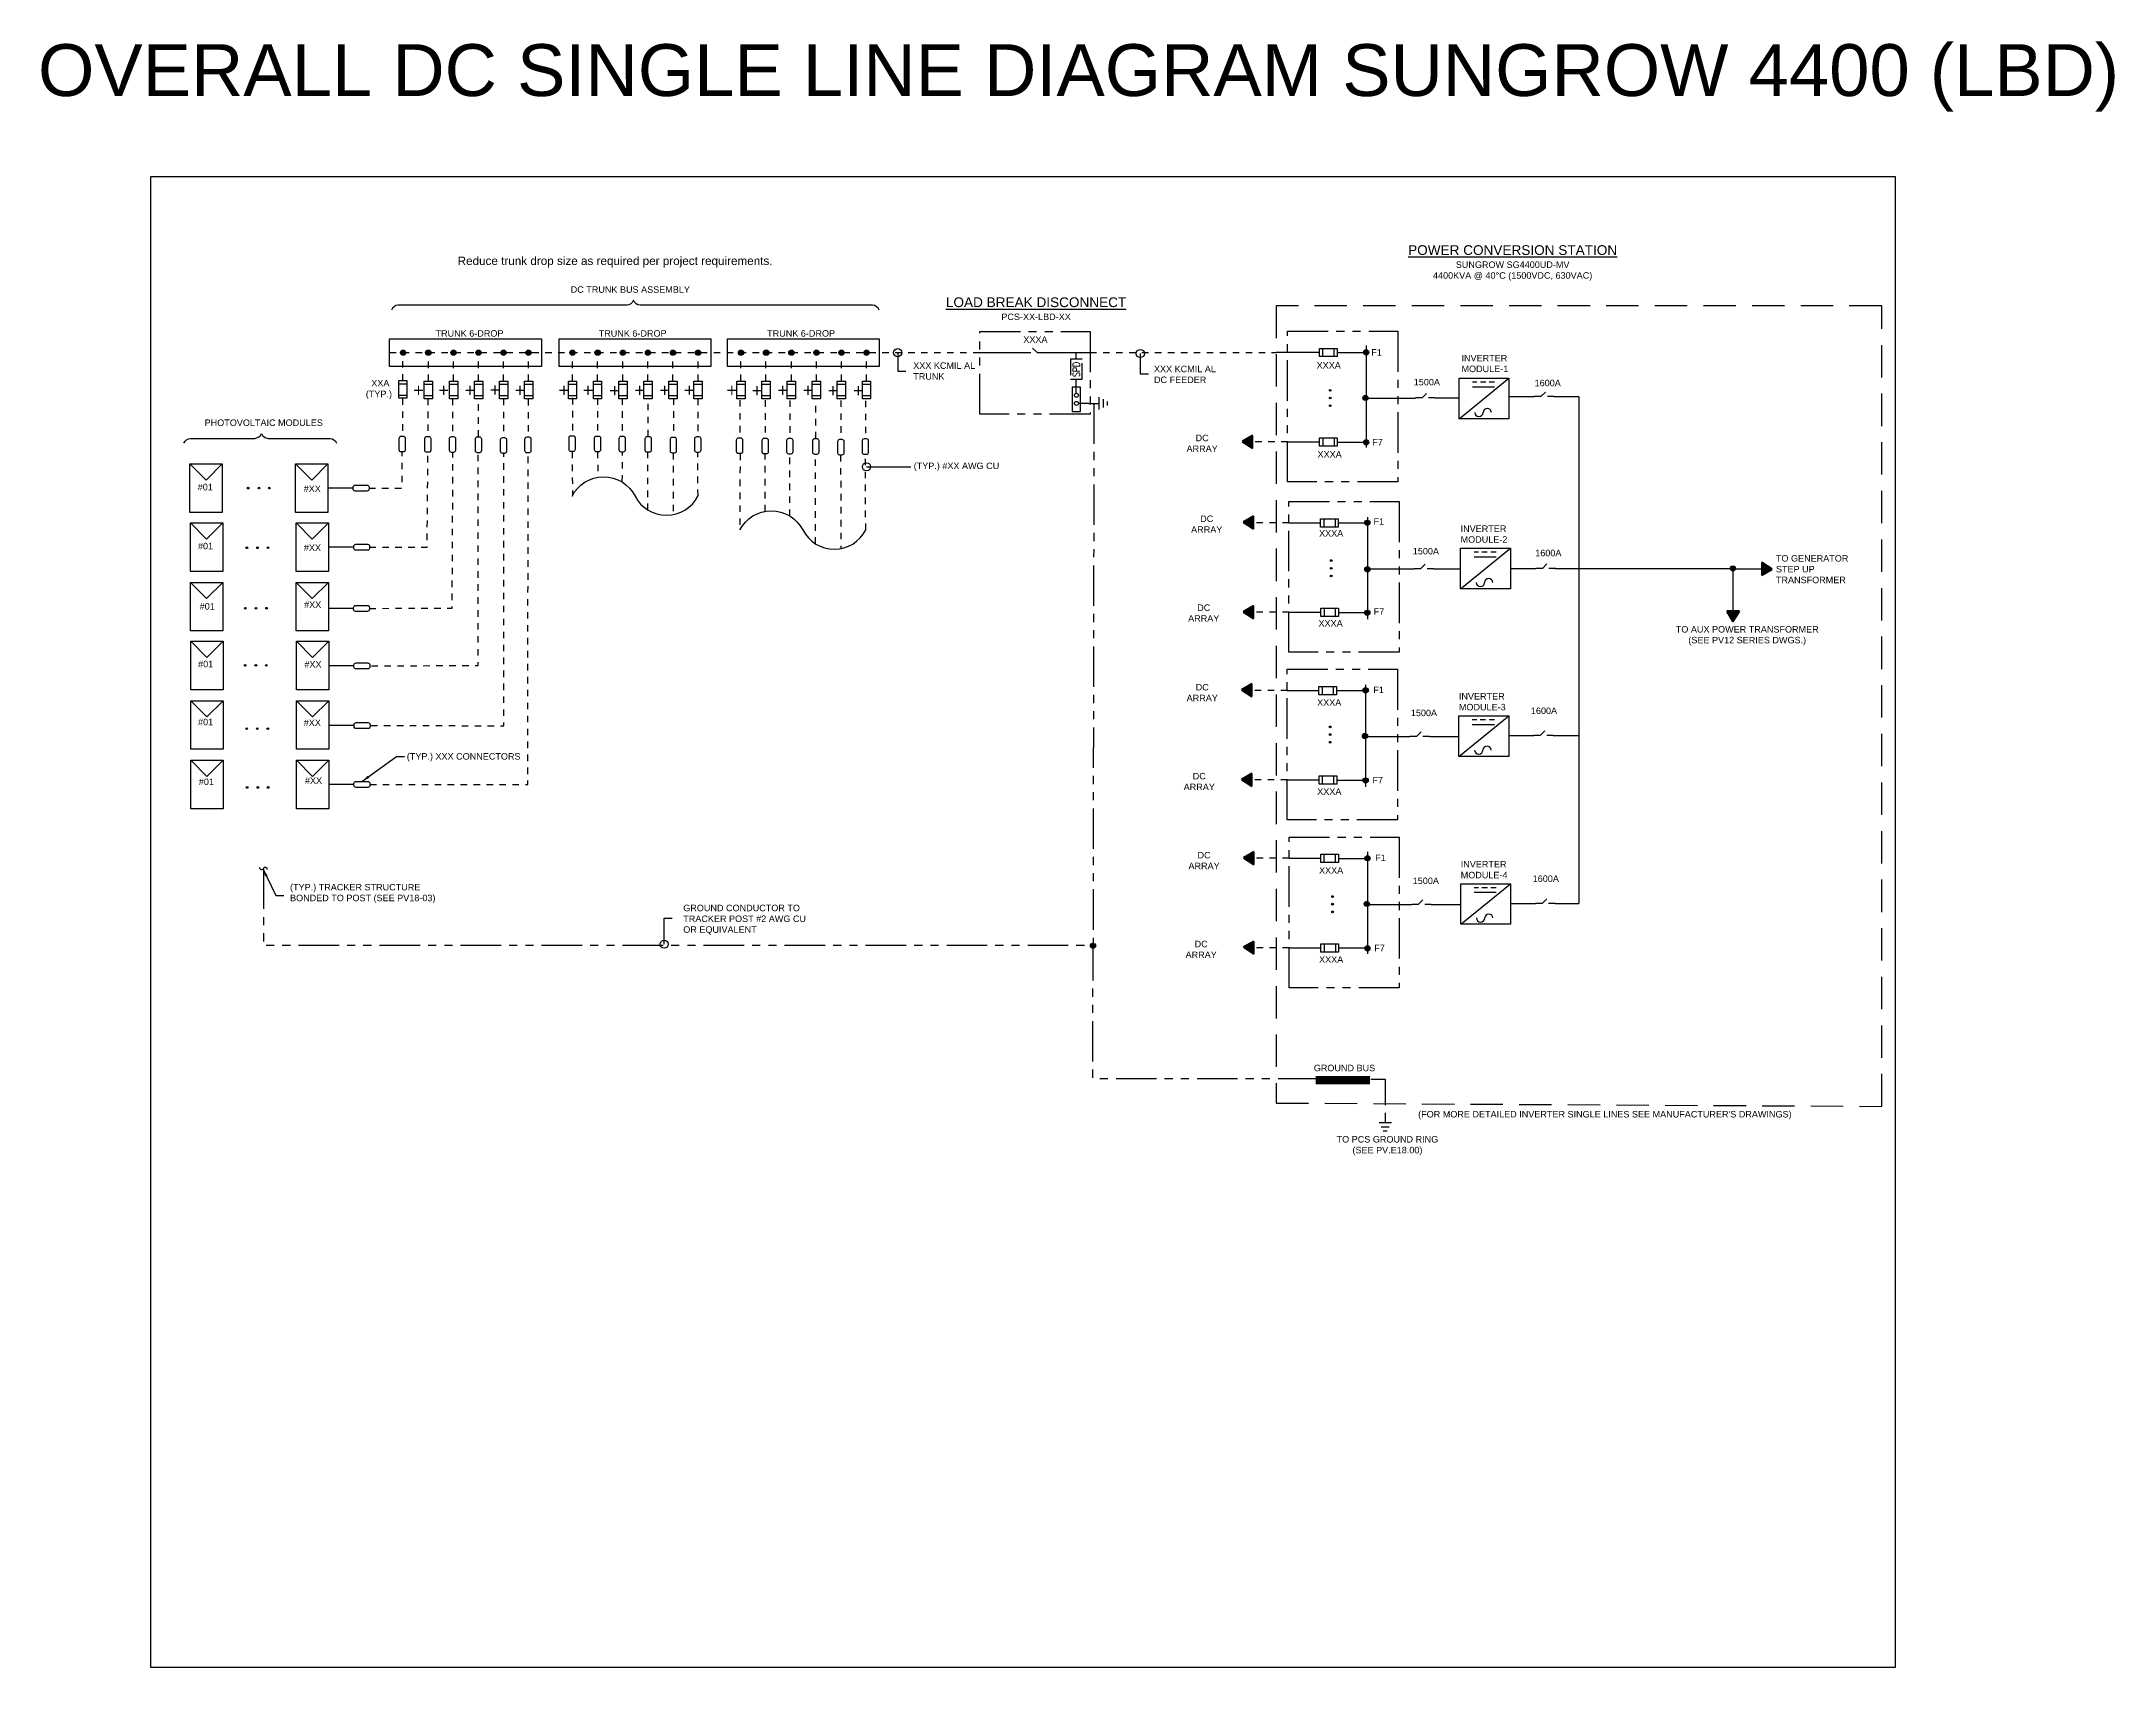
# Model space of a CAD drawing. Header units: feet. Extents: x -18 to 369, y -48 to 98.
# Drawn here: x 200.64 to 232.62, y 35.7 to 60.8 of the extents above; entities that cross this region are included whole.
import ezdxf

# ---------------------------------------------------------------- set-up
doc = ezdxf.new("R2010")
doc.units = ezdxf.units.FT
doc.header["$MEASUREMENT"] = 0
for name, pattern in [('DASHED', [0.75, 0.5, -0.25]), ('DASHED2', [0.375, 0.25, -0.125]), ('HIDDEN', [0.375, 0.25, -0.125]), ('HIDDEN4', [0.0935, 0.0625, -0.031]), ('PHANTOM2', [1.25, 0.625, -0.125, 0.125, -0.125, 0.125, -0.125])]:
    doc.linetypes.add(name, pattern=pattern)
for name, color, linetype in [('E-1LIN', 4, 'Continuous'), ('E-CABL', 133, 'HIDDEN4'), ('E-ELEC-BRDR', 171, 'DASHED2'), ('E-HARN-COMP', 8, 'Continuous'), ('E-HVMV-EQUP', 91, 'Continuous'), ('E-LV-BUS', 32, 'Continuous'), ('E-LV-EQUP', 211, 'Continuous'), ('E-PROD-COND-06F', 4, 'Continuous'), ('E-TEXT', 7, 'Continuous'), ('G-ANNO-TEXT', 1, 'Continuous')]:
    doc.layers.add(name, color=color, linetype=linetype)
doc.layers.add('G-NPLT', color=67, linetype='Continuous', plot=False)
doc.layers.add('G-TABL', color=7, linetype='Continuous', lineweight=40)
doc.layers.add('PV-PCS BOUNDARY', color=224, linetype='DASHED2', lineweight=90)
doc.styles.add('FSLR_Notes', font='Simplex.shx', dxfattribs={"width": 0.8, "height": 0.109375})
doc.styles.add('NEI-A', font='arial.ttf')
doc.styles.add('T10', font='romans.shx', dxfattribs={"height": 0.1})
doc.dimstyles.new('NEI-A', dxfattribs={"dimtxt": 0.1, "dimasz": 0.125, "dimexe": 0.0625, "dimexo": 0.0625, "dimgap": 0.0625, "dimtad": 0, "dimtih": 1, "dimtoh": 1, "dimdec": 4, "dimzin": 3, "dimdsep": 46, "dimlunit": 4, "dimtxsty": 'NEI-A', "dimcen": 0, "dimadec": 0, "dimazin": 0, "dimtfac": 0.75, "dimtdec": 4, "dimtofl": 0, "dimtmove": 0, "dimatfit": 3, "dimfxl": 1, "dimfrac": 1, "dimtolj": 1, "dimtzin": 0, "dimarcsym": 0})

msp = doc.modelspace()

# ---------------------------------------------------------------- texts
at = {"layer": 'Defpoints', "color": 1, "insert": (216.64, 59.718), "char_height": 0.8, "attachment_point": 8, "style": 'NEI-A'}
msp.add_mtext('OVERALL DC SINGLE LINE DIAGRAM SUNGROW 4400 (LBD)', dxfattribs=at)
at = {"layer": 'G-ANNO-TEXT', "style": 'NEI-A'}
for s, insert, char_height, width, attachment_point in [('{\\LPOWER CONVERSION STATION\\P\\H0.66667x;\\lSUNGROW SG4400UD-MV\\P4400KVA @ 40%%DC (1500VDC, 630VAC)}', (223.337, 57.656), 0.15, 4.41461, 2), ('\\pxql;DC TRUNK BUS ASSEMBLY', (210.738, 56.971), 0.1, 1.93286, 6), ('\\pxt5;TRUNK 6-DROP', (207.768, 56.294), 0.1, 1.14384, 6), ('\\pxql;TRUNK 6-DROP', (210.381, 56.294), 0.1, 1.14384, 6), ('\\pxql;TRUNK 6-DROP', (212.98, 56.294), 0.1, 1.14384, 6), ('\\A1;\\pxqc;XXXA', (215.602, 56.199), 0.1, 0.74552, 4), ('\\A1;F1', (221.157, 56.002), 0.1, 0.67126, 4), ('XXX KCMIL AL^JTRUNK', (214.09, 55.714), 0.1, 0.98111, 4), ('XXX KCMIL AL\\PDC FEEDER', (217.804, 55.662), 0.1, 0.97551, 4), ('\\A1;\\pxqc;XXXA', (220.164, 55.802), 0.1, 0.67126, 4), ('\\A1;INVERTER MODULE-1', (222.548, 55.83), 0.1, 0.70557, 4), ('\\A1;XXA\\P\\pxqc;(TYP.)', (205.729, 55.429), 0.1, 0.23531, 4), ('+', (206.376, 55.52), 0.2, 0.25669, 1), ('+', (206.763, 55.52), 0.2, 0.25669, 1), ('+', (207.171, 55.52), 0.2, 0.25669, 1), ('+', (207.555, 55.524), 0.2, 0.25669, 1), ('+', (207.943, 55.518), 0.2, 0.25669, 1), ('+', (208.619, 55.518), 0.2, 0.25669, 1), ('+', (208.993, 55.518), 0.2, 0.25669, 1), ('+', (209.4, 55.516), 0.2, 0.25669, 1), ('+', (209.789, 55.52), 0.2, 0.25669, 1), ('+', (210.175, 55.519), 0.2, 0.25669, 1), ('+', (210.552, 55.522), 0.2, 0.25669, 1), ('+', (211.21, 55.52), 0.2, 0.25669, 1), ('+', (211.599, 55.516), 0.2, 0.25669, 1), ('+', (211.994, 55.518), 0.2, 0.25669, 1), ('+', (212.384, 55.52), 0.2, 0.25669, 1), ('+', (212.769, 55.516), 0.2, 0.25669, 1), ('+', (213.161, 55.516), 0.2, 0.25669, 1), ('\\A1;\\pxqc;1500A', (221.678, 55.542), 0.1, 0.67126, 4), ('\\A1;\\pxqc;1600A', (223.542, 55.529), 0.1, 0.67126, 4), ('\\pxql;PHOTOVOLTAIC MODULES', (204.976, 54.916), 0.1, 1.81785, 6), ('\\A1;\\pxqc;DC\\PARRAY ', (218.429, 54.598), 0.1, 0.23531, 4), ('\\A1;\\pxqc;XXXA', (220.178, 54.428), 0.1, 0.67126, 4), ('\\A1;F7', (221.17, 54.614), 0.1, 0.67126, 4), ('(TYP.) #XX AWG CU', (214.097, 54.236), 0.1, 1.30925, 4), ('\\A1;\\pxqc;#01 ', (202.939, 53.923), 0.1, 0.45816, 4), ('\\A1;\\pxqc;#XX ', (204.589, 53.897), 0.1, 0.45816, 4), ('\\A1;\\pxqc;DC\\PARRAY ', (218.5, 53.351), 0.1, 0.23531, 4), ('\\A1;F1', (221.191, 53.393), 0.1, 0.67126, 4), ('\\A1;\\pxqc;XXXA', (220.202, 53.209), 0.1, 0.67126, 4), ('\\A1;INVERTER MODULE-2', (222.534, 53.197), 0.1, 0.70557, 4), ('\\A1;\\pxqc;#01 ', (202.943, 53.012), 0.1, 0.45816, 4), ('\\A1;\\pxqc;#XX ', (204.592, 52.987), 0.1, 0.45816, 4), ('\\A1;\\pxqc;1500A', (221.663, 52.933), 0.1, 0.67126, 4), ('\\A1;\\pxqc;1600A', (223.552, 52.905), 0.1, 0.67126, 4), ('\\pxql;TO GENERATOR STEP UP TRANSFORMER', (228.58, 52.656), 0.1, 1.18112, 6), ('\\A1;\\pxqc;#01 ', (202.969, 52.082), 0.1, 0.45816, 4), ('\\A1;\\pxqc;#XX ', (204.596, 52.108), 0.1, 0.45816, 4), ('\\A1;\\pxqc;DC\\PARRAY ', (218.454, 51.979), 0.1, 0.23531, 4), ('\\A1;\\pxqc;XXXA', (220.193, 51.82), 0.1, 0.67126, 4), ('\\A1;F7', (221.193, 52.002), 0.1, 0.67126, 4), ('\\pxqc;TO AUX POWER TRANSFORMER (SEE PV12 SERIES DWGS.)', (228.058, 51.63), 0.1, 2.20346, 6), ('\\A1;\\pxqc;#01 ', (202.945, 51.192), 0.1, 0.45816, 4), ('\\A1;\\pxqc;#XX ', (204.6, 51.187), 0.1, 0.45816, 4), ('\\A1;\\pxqc;DC\\PARRAY ', (218.431, 50.751), 0.1, 0.23531, 4), ('\\A1;\\pxqc;XXXA', (220.172, 50.598), 0.1, 0.67126, 4), ('\\A1;F1', (221.188, 50.793), 0.1, 0.67126, 4), ('\\A1;INVERTER MODULE-3', (222.508, 50.61), 0.1, 0.70557, 4), ('\\A1;\\pxqc;#01 ', (202.944, 50.297), 0.1, 0.45816, 4), ('\\A1;\\pxqc;#XX ', (204.59, 50.286), 0.1, 0.45816, 4), ('\\A1;\\pxqc;1500A', (221.633, 50.437), 0.1, 0.67126, 4), ('\\A1;\\pxqc;1600A', (223.485, 50.47), 0.1, 0.67126, 4), ('\\A1;(TYP.) XXX CONNECTORS', (208.031, 49.752), 0.1, 2.14397, 6), ('\\A1;\\pxqc;#01 ', (202.956, 49.374), 0.1, 0.45816, 4), ('\\A1;\\pxqc;#XX ', (204.609, 49.393), 0.1, 0.45816, 4), ('\\A1;\\pxqc;DC\\PARRAY ', (218.385, 49.379), 0.1, 0.23531, 4), ('\\A1;\\pxqc;XXXA', (220.173, 49.223), 0.1, 0.67126, 4), ('\\A1;F7', (221.174, 49.401), 0.1, 0.67126, 4), ('\\A1;\\pxqc;DC\\PARRAY ', (218.459, 48.159), 0.1, 0.23531, 4), ('\\A1;\\pxqc;XXXA', (220.201, 48.007), 0.1, 0.67126, 4), ('\\A1;F1', (221.216, 48.202), 0.1, 0.67126, 4), ('\\A1;INVERTER MODULE-4', (222.536, 48.018), 0.1, 0.70557, 4), ('(TYP.) TRACKER STRUCTURE BONDED TO POST (SEE PV18-03)', (204.476, 47.65), 0.1, 2.53409, 4), ('\\A1;\\pxqc;1500A', (221.662, 47.846), 0.1, 0.67126, 4), ('\\A1;\\pxqc;1600A', (223.513, 47.879), 0.1, 0.67126, 4), ('GROUND CONDUCTOR TO  TRACKER POST #2 AWG CU OR EQUIVALENT', (210.542, 47.247), 0.1, 1.95913, 4), ('\\A1;\\pxqc;DC\\PARRAY ', (218.414, 46.788), 0.1, 0.23531, 4), ('\\A1;F7', (221.202, 46.81), 0.1, 0.67126, 4), ('\\A1;\\pxqc;XXXA', (220.202, 46.632), 0.1, 0.67126, 4), ('\\A1;\\pxqc;GROUND BUS', (220.226, 44.957), 0.1, 1.03381, 4), ('\\A1;\\pxqc;TO PCS GROUND RING \\P(SEE PV.E18.00)', (220.12, 43.759), 0.1, 2.57086, 4)]:
    msp.add_mtext(s, dxfattribs=dict(at, insert=insert, char_height=char_height, width=width, attachment_point=attachment_point))
at = {"layer": 'G-ANNO-TEXT', "char_height": 0.15, "attachment_point": 2, "style": 'NEI-A'}
for s, insert in [('{\\LLOAD BREAK DISCONNECT\\P\\H0.66667x;\\lPCS-XX-LBD-XX}', (215.985, 56.851)), ("{\\H0.66667x;(FOR MORE DETAILED INVERTER SINGLE LINES SEE MANUFACTURER'S DRAWINGS)}", (224.76, 44.294))]:
    msp.add_mtext(s, dxfattribs=dict(at, insert=insert))
at = {"layer": 'G-NPLT', "insert": (207.061, 57.396), "char_height": 0.12902, "attachment_point": 4, "style": 'NEI-A'}
msp.add_mtext_dynamic_manual_height_columns('Reduce trunk drop size as required per project requirements.', width=7.05311, gutter_width=0.706, heights=[2.116], dxfattribs=at)
at = {"layer": 'G-TABL', "insert": (216.552, 55.855), "char_height": 0.1094, "attachment_point": 3, "rotation": 90, "style": 'FSLR_Notes'}
msp.add_mtext_dynamic_manual_height_columns('SPD', width=0.02378, gutter_width=0.547, heights=[0], dxfattribs=at)

# ---------------------------------------------------------------- blocks, each defined once
blk = doc.blocks.new('*U20')
at = {"layer": 'Defpoints', "color": 2}
for p, q in [((-0.137, 0.114), (-0.137, 0.114)), ((-0.137, -0.114), (-0.137, -0.114))]:
    blk.add_line(p, q, dxfattribs=at)
at = {"layer": 'E-HVMV-EQUP', "color": 0}
for p, q in [((-0.223, -0.064), (-0.223, 0.064)), ((-0.05, -0.064), (-0.05, 0.064))]:
    blk.add_line(p, q, dxfattribs=at)
blk.add_lwpolyline([(0, 0.064), (0, -0.064), (-0.273, -0.064), (-0.273, 0.064)], close=True, dxfattribs=at)
blk = doc.blocks.new('03')
at = {"linetype": 'Continuous'}
h = blk.add_hatch(color=256, dxfattribs=at)
h.dxf.hatch_style = 1
h.paths.add_polyline_path([(-0.04, 0, 1), (0.04, 0, 1)])
blk.add_circle((0, 0), 0.04, dxfattribs=at)
blk = doc.blocks.new('end break')
for centre, major_axis in [((0.016, 0.06), (-0.0162, -0.0604)), ((-0.016, -0.06), (0.0162, 0.0604))]:
    blk.add_ellipse(centre, major_axis=major_axis, ratio=0.75, start_param=3.141593, end_param=6.283185)
blk = doc.blocks.new('3-LINE - CONTINUATION SYMBOL')
at = {"layer": 'E-HVMV-EQUP', "color": 0}
blk.add_lwpolyline([(-0.1082, 0, -0.611301), (0, 0, 0.611301), (0.1082, 0)], format="xyb", dxfattribs=at)
blk = doc.blocks.new('1-LINE - FUSE')
at = {"layer": 'Defpoints', "color": 2}
for p, q in [((-0.114, 0.137), (-0.114, 0.137)), ((0.114, 0.137), (0.114, 0.137))]:
    blk.add_line(p, q, dxfattribs=at)
at = {"layer": 'E-HVMV-EQUP', "color": 0}
for p, q in [((-0.064, 0.223), (0.064, 0.223)), ((-0.064, 0.05), (0.064, 0.05))]:
    blk.add_line(p, q, dxfattribs=at)
blk.add_lwpolyline([(0.064, 0), (-0.064, 0), (-0.064, 0.273), (0.064, 0.273)], close=True, dxfattribs=at)
blk = doc.blocks.new('E-005')
blk.add_line((-0.384, 0), (0.384, 0.625))
blk.add_lwpolyline([(0.384, 0), (-0.384, 0), (-0.384, 0.625), (0.384, 0.625)], close=True)
at = {"layer": 'E-TEXT'}
for p, q in [((-0.108, 0.564), (-0.177, 0.564)), ((0.163, 0.488), (-0.177, 0.488)), ((0.028, 0.564), (-0.056, 0.564)), ((0.163, 0.564), (0.082, 0.564))]:
    blk.add_line(p, q, dxfattribs=at)
for centre, start, end in [((-0.078, 0.098), 180, 0), ((0.05, 0.093), 4.1036, 175.8964)]:
    blk.add_arc(centre, 0.0642, start, end, dxfattribs=at)
blk = doc.blocks.new('E-015')
for p, q in [((0, 0), (0, -0.15625)), ((-0.09375, -0.15625), (0.09375, -0.15625)), ((-0.0625, -0.21875), (0.0625, -0.21875)), ((-0.03125, -0.28125), (0.03125, -0.28125))]:
    blk.add_line(p, q)
blk = doc.blocks.new('ARROW')
h = blk.add_hatch()
h.set_pattern_fill('ANSI31', color=256)
h.paths.add_polyline_path([(0, 0), (-0.074, -0.114), (0.066, -0.114)])
h = blk.add_hatch(color=256)
h.dxf.hatch_style = 1
h.paths.add_polyline_path([(0, 0), (-0.074, -0.114), (0.066, -0.114)])
blk.add_lwpolyline([(0, 0), (-0.074, -0.114), (0.066, -0.114), (0, 0)], close=True)
blk = doc.blocks.new('1LIN-DISCONNECT')
at = {"color": 4, "linetype": 'Continuous'}
for points in [[(0, 0), (0, -0.1)], [(0.071, -0.129), (0, -0.2), (0, -0.3)]]:
    blk.add_lwpolyline(points, dxfattribs=at)

# ---------------------------------------------------------------- hatches: boundary and pattern name
at = {"layer": 'E-PROD-COND-06F'}
for points in [[(220.523, 55.403, -1), (220.523, 55.429, -1)], [(220.523, 55.285, -1), (220.523, 55.311, -1)], [(220.523, 55.166, -1), (220.523, 55.192, -1)], [(203.818, 53.907, -1), (203.844, 53.907, -1)], [(203.982, 53.907, -1), (204.009, 53.907, -1)], [(204.144, 53.907, -1), (204.17, 53.907, -1)], [(203.796, 52.986, -1), (203.822, 52.986, -1)], [(203.961, 52.986, -1), (203.987, 52.986, -1)], [(204.122, 52.986, -1), (204.148, 52.986, -1)], [(220.538, 52.776, -1), (220.538, 52.802, -1)], [(220.538, 52.657, -1), (220.538, 52.683, -1)], [(220.538, 52.538, -1), (220.538, 52.565, -1)], [(203.773, 52.053, -1), (203.8, 52.053, -1)], [(203.938, 52.053, -1), (203.964, 52.053, -1)], [(204.099, 52.053, -1), (204.126, 52.053, -1)], [(203.77, 51.172, -1), (203.796, 51.172, -1)], [(203.934, 51.172, -1), (203.961, 51.172, -1)], [(204.096, 51.172, -1), (204.122, 51.172, -1)], [(220.523, 50.209, -1), (220.523, 50.235, -1)], [(203.794, 50.194, -1), (203.82, 50.194, -1)], [(203.959, 50.194, -1), (203.985, 50.194, -1)], [(204.12, 50.194, -1), (204.146, 50.194, -1)], [(220.523, 50.09, -1), (220.523, 50.117, -1)], [(220.523, 49.972, -1), (220.523, 49.998, -1)], [(203.8, 49.288, -1), (203.826, 49.288, -1)], [(203.964, 49.288, -1), (203.991, 49.288, -1)], [(204.126, 49.288, -1), (204.152, 49.288, -1)], [(220.558, 47.591, -1), (220.558, 47.617, -1)], [(220.558, 47.472, -1), (220.558, 47.499, -1)], [(220.558, 47.354, -1), (220.558, 47.38, -1)]]:
    msp.add_hatch(color=7, dxfattribs=at).paths.add_polyline_path(points)

# ---------------------------------------------------------------- linework, layer by layer
for points in [[(202.328, 58.715), (229.237, 58.715), (229.237, 35.704), (202.328, 35.704)], [(216.669, 55.091), (216.669, 55.466), (216.544, 55.466), (216.544, 55.091)]]:
    msp.add_lwpolyline(points, close=True)
for centre in [(216.608, 55.34), (216.608, 55.215)]:
    msp.add_circle(centre, 0.0312)
at = {"layer": 'E-1LIN', "linetype": 'HIDDEN', "flags": 128}
for points in [[(216.606, 55.899), (216.606, 55.998)], [(216.606, 55.372), (216.606, 55.588)], [(216.799, 55.215), (216.64, 55.215)]]:
    msp.add_lwpolyline(points, dxfattribs=at)
at = {"layer": 'E-1LIN', "linetype": 'HIDDEN'}
msp.add_lwpolyline([(216.518, 55.899), (216.518, 55.588), (216.695, 55.588), (216.695, 55.899)], close=True, dxfattribs=at)
at = {"layer": 'E-CABL', "flags": 128}
for points in [[(206.012, 55.998), (215.118, 55.998)], [(206.216, 55.567), (206.216, 56.005)], [(206.611, 55.56), (206.611, 55.998)], [(206.998, 55.56), (206.998, 55.998)], [(206.998, 55.56), (206.998, 55.998)], [(207.384, 55.56), (207.384, 55.998)], [(207.77, 55.56), (207.77, 55.998)], [(208.156, 55.56), (208.156, 55.998)], [(208.833, 55.56), (208.833, 55.998)], [(209.219, 55.56), (209.219, 55.998)], [(209.219, 55.56), (209.219, 55.998)], [(209.611, 55.56), (209.611, 55.998)], [(209.611, 55.56), (209.611, 55.998)], [(209.997, 55.56), (209.997, 55.998)], [(210.383, 55.56), (210.383, 55.998)], [(210.77, 55.56), (210.77, 55.998)], [(211.432, 55.56), (211.432, 55.998)], [(211.818, 55.56), (211.818, 55.998)], [(211.818, 55.56), (211.818, 55.998)], [(212.21, 55.56), (212.21, 55.998)], [(212.21, 55.56), (212.21, 55.998)], [(212.596, 55.56), (212.596, 55.998)], [(212.982, 55.56), (212.982, 55.998)], [(213.369, 55.56), (213.369, 55.998)], [(216.819, 55.998), (219.683, 56.001)], [(206.212, 55.292), (206.212, 54.708)], [(206.601, 55.289), (206.601, 54.705)], [(206.98, 55.286), (206.98, 54.703)], [(207.384, 54.701), (207.384, 55.286)], [(207.77, 55.286), (207.77, 54.688)], [(208.15, 55.28), (208.15, 54.697)], [(208.831, 55.298), (208.831, 54.714)], [(209.221, 55.295), (209.221, 54.711)], [(209.599, 55.293), (209.599, 54.709)], [(210.003, 54.708), (210.003, 55.293)], [(210.389, 55.293), (210.389, 54.694)], [(210.769, 55.287), (210.769, 54.703)], [(211.416, 55.266), (211.416, 54.682)], [(211.806, 55.263), (211.806, 54.679)], [(212.185, 55.261), (212.185, 54.677)], [(212.588, 54.676), (212.588, 55.261)], [(212.975, 55.261), (212.974, 54.662)], [(213.354, 55.255), (213.354, 54.671)], [(205.694, 53.908), (206.203, 53.908), (206.203, 54.465)], [(205.7, 52.996), (206.591, 52.996), (206.603, 54.456)], [(205.701, 52.051), (206.977, 52.055), (206.989, 54.456)], [(205.707, 49.333), (208.145, 49.332), (208.148, 54.456)], [(205.724, 50.245), (207.772, 50.239), (207.774, 54.455)], [(205.732, 51.164), (207.379, 51.17), (207.379, 54.456)], [(208.826, 54.471), (208.833, 53.785)], [(209.22, 54.467), (209.224, 54.074)], [(209.602, 54.009), (209.603, 54.462)], [(209.997, 53.568), (209.997, 54.46)], [(210.384, 54.449), (210.384, 53.494)], [(210.77, 53.785), (210.765, 54.458)], [(211.418, 54.439), (211.415, 53.261)], [(211.805, 53.549), (211.806, 54.434)], [(212.187, 53.478), (212.188, 54.43)], [(212.583, 53.05), (212.583, 54.428)], [(212.969, 54.417), (212.974, 52.974)], [(213.357, 53.261), (213.351, 54.426)], [(219.866, 54.621), (219.293, 54.621)], [(219.885, 53.373), (219.311, 53.373)], [(219.885, 51.991), (219.311, 51.991)], [(219.859, 50.786), (219.285, 50.786)], [(219.859, 49.404), (219.285, 49.404)], [(219.887, 48.195), (219.313, 48.195)], [(219.887, 46.812), (219.313, 46.812)]]:
    msp.add_lwpolyline(points, dxfattribs=at)
at = {"layer": 'E-ELEC-BRDR', "linetype": 'DASHED'}
msp.add_lwpolyline([(229.031, 44.365), (229.031, 56.723), (219.688, 56.723), (219.688, 44.417)], close=True, dxfattribs=at)
at = {"layer": 'E-HARN-COMP'}
for points in [[(206.16, 54.497), (206.16, 54.678, -0.414214), (206.193, 54.71), (206.22, 54.71, -0.414214), (206.253, 54.678), (206.253, 54.497, -0.414214), (206.22, 54.465), (206.193, 54.465, -0.414214)], [(206.555, 54.492), (206.555, 54.673, -0.414214), (206.587, 54.705), (206.615, 54.705, -0.414214), (206.647, 54.673), (206.647, 54.492, -0.414214), (206.615, 54.46), (206.587, 54.46, -0.414214)], [(206.936, 54.49), (206.936, 54.67, -0.414214), (206.968, 54.703), (206.996, 54.703, -0.414214), (207.028, 54.67), (207.028, 54.49, -0.414214), (206.996, 54.458), (206.968, 54.458, -0.414214)], [(207.336, 54.486), (207.336, 54.666, -0.414214), (207.368, 54.699), (207.396, 54.699, -0.414214), (207.428, 54.666), (207.428, 54.486, -0.414214), (207.396, 54.454), (207.368, 54.454, -0.414214)], [(208.1, 54.484), (208.1, 54.664, -0.414214), (208.132, 54.697), (208.16, 54.697, -0.414214), (208.192, 54.664), (208.192, 54.484, -0.414214), (208.16, 54.451), (208.132, 54.451, -0.414214)], [(208.78, 54.503), (208.78, 54.684, -0.414214), (208.812, 54.716), (208.84, 54.716, -0.414214), (208.872, 54.684), (208.872, 54.503, -0.414214), (208.84, 54.471), (208.812, 54.471, -0.414214)], [(209.174, 54.498), (209.174, 54.679, -0.414214), (209.207, 54.711), (209.234, 54.711, -0.414214), (209.267, 54.679), (209.267, 54.498, -0.414214), (209.234, 54.466), (209.207, 54.466, -0.414214)], [(209.555, 54.496), (209.555, 54.677, -0.414214), (209.587, 54.709), (209.615, 54.709, -0.414214), (209.647, 54.677), (209.647, 54.496, -0.414214), (209.615, 54.464), (209.587, 54.464, -0.414214)], [(209.955, 54.492), (209.955, 54.673, -0.414214), (209.987, 54.705), (210.015, 54.705, -0.414214), (210.047, 54.673), (210.047, 54.492, -0.414214), (210.015, 54.46), (209.987, 54.46, -0.414214)], [(210.343, 54.481), (210.343, 54.662, -0.414214), (210.375, 54.694), (210.403, 54.694, -0.414214), (210.435, 54.662), (210.435, 54.481, -0.414214), (210.403, 54.449), (210.375, 54.449, -0.414214)], [(210.719, 54.49), (210.719, 54.671, -0.414214), (210.751, 54.703), (210.779, 54.703, -0.414214), (210.812, 54.671), (210.812, 54.49, -0.414214), (210.779, 54.458), (210.751, 54.458, -0.414214)], [(207.724, 54.475), (207.724, 54.655, -0.414214), (207.756, 54.688), (207.784, 54.688, -0.414214), (207.816, 54.655), (207.816, 54.475, -0.414214), (207.784, 54.442), (207.756, 54.442, -0.414214)], [(211.365, 54.471), (211.365, 54.652, -0.414214), (211.397, 54.684), (211.425, 54.684, -0.414214), (211.457, 54.652), (211.457, 54.471, -0.414214), (211.425, 54.439), (211.397, 54.439, -0.414214)], [(211.76, 54.466), (211.76, 54.647, -0.414214), (211.792, 54.679), (211.82, 54.679, -0.414214), (211.852, 54.647), (211.852, 54.466, -0.414214), (211.82, 54.434), (211.792, 54.434, -0.414214)], [(212.14, 54.464), (212.14, 54.645, -0.414214), (212.172, 54.677), (212.2, 54.677, -0.414214), (212.232, 54.645), (212.232, 54.464, -0.414214), (212.2, 54.432), (212.172, 54.432, -0.414214)], [(212.54, 54.46), (212.54, 54.641, -0.414214), (212.573, 54.673), (212.6, 54.673, -0.414214), (212.633, 54.641), (212.633, 54.46, -0.414214), (212.6, 54.428), (212.573, 54.428, -0.414214)], [(212.928, 54.449), (212.928, 54.63, -0.414214), (212.96, 54.662), (212.988, 54.662, -0.414214), (213.021, 54.63), (213.021, 54.449, -0.414214), (212.988, 54.417), (212.96, 54.417, -0.414214)], [(213.305, 54.458), (213.305, 54.639, -0.414214), (213.337, 54.671), (213.365, 54.671, -0.414214), (213.397, 54.639), (213.397, 54.458, -0.414214), (213.365, 54.426), (213.337, 54.426, -0.414214)], [(205.481, 53.954), (205.662, 53.954, -0.414214), (205.694, 53.921), (205.694, 53.894, -0.414214), (205.662, 53.861), (205.481, 53.861, -0.414214), (205.449, 53.894), (205.449, 53.921, -0.414214)], [(205.491, 53.041), (205.672, 53.041, -0.414214), (205.704, 53.009), (205.704, 52.981, -0.414214), (205.672, 52.949), (205.491, 52.949, -0.414214), (205.459, 52.981), (205.459, 53.009, -0.414214)], [(205.488, 52.097), (205.668, 52.097, -0.414214), (205.701, 52.065), (205.701, 52.037, -0.414214), (205.668, 52.005), (205.488, 52.005, -0.414214), (205.456, 52.037), (205.456, 52.065, -0.414214)], [(205.494, 51.21), (205.675, 51.21, -0.414214), (205.707, 51.178), (205.707, 51.15, -0.414214), (205.675, 51.117), (205.494, 51.117, -0.414214), (205.462, 51.15), (205.462, 51.178, -0.414214)], [(205.497, 50.288), (205.678, 50.288, -0.414214), (205.71, 50.256), (205.71, 50.228, -0.414214), (205.678, 50.195), (205.497, 50.195, -0.414214), (205.465, 50.228), (205.465, 50.256, -0.414214)], [(205.494, 49.379), (205.674, 49.379, -0.414214), (205.707, 49.347), (205.707, 49.319, -0.414214), (205.674, 49.287), (205.494, 49.287, -0.414214), (205.461, 49.319), (205.461, 49.347, -0.414214)]]:
    msp.add_lwpolyline(points, format="xyb", close=True, dxfattribs=at)
at = {"layer": 'E-LV-BUS', "flags": 128}
for points in [[(215.118, 55.998), (215.803, 55.998)], [(216.103, 55.998), (216.819, 55.998)], [(219.688, 56.003), (220.355, 56.003)], [(220.628, 56), (221.076, 56)], [(221.079, 56.107), (221.079, 54.533)], [(221.079, 55.297), (221.839, 55.297)], [(222.139, 55.298), (222.511, 55.298)], [(223.279, 55.319), (223.673, 55.319)], [(223.973, 55.319), (224.36, 55.319)], [(224.36, 55.318), (224.36, 52.682)], [(219.866, 54.621), (220.359, 54.621)], [(220.632, 54.618), (221.08, 54.618)], [(221.096, 53.457), (221.096, 51.883)], [(219.885, 53.373), (220.374, 53.373)], [(220.647, 53.371), (221.095, 53.371)], [(221.095, 52.661), (221.818, 52.661)], [(222.118, 52.661), (222.534, 52.661)], [(223.302, 52.666), (223.696, 52.666)], [(223.995, 52.666), (224.359, 52.666)], [(224.359, 52.665), (226.75, 52.665)], [(224.36, 52.682), (224.36, 47.498)], [(226.733, 52.699), (226.733, 51.926)], [(226.737, 52.661), (227.226, 52.661)], [(219.889, 51.991), (220.378, 51.991)], [(220.651, 51.988), (221.099, 51.988)], [(221.069, 50.871), (221.069, 49.297)], [(219.859, 50.786), (220.347, 50.786)], [(220.62, 50.783), (221.069, 50.783)], [(221.049, 50.075), (221.753, 50.075)], [(222.053, 50.075), (222.508, 50.075)], [(223.276, 50.089), (223.663, 50.089)], [(223.963, 50.089), (224.36, 50.089)], [(219.863, 49.404), (220.351, 49.404)], [(220.624, 49.401), (221.073, 49.401)], [(221.096, 48.294), (221.096, 46.72)], [(219.887, 48.195), (220.376, 48.195)], [(220.649, 48.192), (221.097, 48.192)], [(221.077, 47.483), (221.782, 47.483)], [(222.082, 47.483), (222.536, 47.483)], [(223.304, 47.498), (223.692, 47.498)], [(223.992, 47.498), (224.36, 47.498)], [(219.891, 46.812), (220.38, 46.812)], [(220.653, 46.81), (221.101, 46.81)]]:
    msp.add_lwpolyline(points, dxfattribs=at)
at = {"layer": 'E-LV-EQUP', "flags": 128}
for points in [[(206.012, 56.211), (208.353, 56.211), (208.353, 55.785), (206.012, 55.785)], [(208.626, 56.211), (210.966, 56.211), (210.966, 55.785), (208.626, 55.785)], [(211.225, 56.211), (213.565, 56.211), (213.565, 55.785), (211.225, 55.785)]]:
    msp.add_lwpolyline(points, close=True, dxfattribs=at)
at = {"layer": 'E-LV-EQUP', "linetype": 'PHANTOM2', "flags": 128}
for points in [[(216.877, 55.215), (216.864, 46.848), (216.864, 46.848), (204.045, 46.848)], [(204.065, 48.037), (204.065, 46.849)], [(220.343, 44.789), (220.343, 44.789), (216.861, 44.789), (216.864, 46.848)], [(221.149, 44.784), (221.372, 44.784), (221.372, 44.265)]]:
    msp.add_lwpolyline(points, dxfattribs=at)
at = {"layer": 'E-LV-EQUP', "flags": 128}
for points in [[(202.931, 54.282), (203.181, 54.032), (203.431, 54.282), (203.431, 53.532), (202.931, 53.532), (202.931, 54.282), (203.431, 54.282)], [(204.561, 54.282), (204.811, 54.032), (205.061, 54.282), (205.061, 53.532), (204.561, 53.532), (204.561, 54.282), (205.061, 54.282)], [(202.938, 53.371), (203.188, 53.121), (203.438, 53.371), (203.438, 52.621), (202.938, 52.621), (202.938, 53.371), (203.438, 53.371)], [(204.568, 53.371), (204.818, 53.121), (205.068, 53.371), (205.068, 52.621), (204.568, 52.621), (204.568, 53.371), (205.068, 53.371)], [(202.938, 52.452), (203.188, 52.202), (203.438, 52.452), (203.438, 51.702), (202.938, 51.702), (202.938, 52.452), (203.438, 52.452)], [(204.568, 52.452), (204.818, 52.202), (205.068, 52.452), (205.068, 51.702), (204.568, 51.702), (204.568, 52.452), (205.068, 52.452)], [(202.943, 51.545), (203.193, 51.295), (203.443, 51.545), (203.443, 50.795), (202.943, 50.795), (202.943, 51.545), (203.443, 51.545)], [(204.573, 51.545), (204.823, 51.295), (205.073, 51.545), (205.073, 50.795), (204.573, 50.795), (204.573, 51.545), (205.073, 51.545)], [(202.943, 50.626), (203.193, 50.376), (203.443, 50.626), (203.443, 49.876), (202.943, 49.876), (202.943, 50.626), (203.443, 50.626)], [(204.573, 50.626), (204.823, 50.376), (205.073, 50.626), (205.073, 49.876), (204.573, 49.876), (204.573, 50.626), (205.073, 50.626)], [(202.943, 49.707), (203.193, 49.457), (203.443, 49.707), (203.443, 48.957), (202.943, 48.957), (202.943, 49.707), (203.443, 49.707)], [(204.573, 49.707), (204.823, 49.457), (205.073, 49.707), (205.073, 48.957), (204.573, 48.957), (204.573, 49.707), (205.073, 49.707)]]:
    msp.add_lwpolyline(points, dxfattribs=at)
at = {"layer": 'E-PROD-COND-06F'}
for p, q in [((205.446, 53.907), (205.06, 53.907)), ((205.455, 52.994), (205.069, 52.994)), ((205.452, 52.05), (205.066, 52.05)), ((205.459, 51.163), (205.073, 51.163)), ((205.462, 50.241), (205.076, 50.241)), ((205.458, 49.332), (205.072, 49.332))]:
    msp.add_line(p, q, dxfattribs=at)
at = {"layer": 'E-PROD-COND-06F', "color": 8, "linetype": 'PHANTOM2'}
for points in [[(215.118, 56.323), (216.819, 56.323), (216.819, 55.047), (215.118, 55.047)], [(219.866, 56.328), (221.567, 56.328), (221.567, 54.005), (219.866, 54.005)], [(219.885, 53.699), (221.586, 53.699), (221.586, 51.375), (219.885, 51.375)], [(219.859, 51.112), (221.559, 51.112), (221.559, 48.788), (219.859, 48.788)], [(219.887, 48.52), (221.588, 48.52), (221.588, 46.197), (219.887, 46.197)]]:
    msp.add_lwpolyline(points, close=True, dxfattribs=at)
at = {"layer": 'E-PROD-COND-06F', "const_width": 0.13}
msp.add_lwpolyline([(220.298, 44.771), (221.136, 44.771)], dxfattribs=at)
at = {"layer": 'E-PROD-COND-06F', "color": 7}
for centre in [(220.523, 55.416), (220.523, 55.298), (220.523, 55.179), (203.831, 53.907), (203.996, 53.907), (204.157, 53.907), (203.809, 52.986), (203.974, 52.986), (204.135, 52.986), (220.538, 52.789), (220.538, 52.67), (220.538, 52.551), (203.786, 52.053), (203.951, 52.053), (204.113, 52.053), (203.783, 51.172), (203.948, 51.172), (204.109, 51.172), (220.523, 50.222), (203.807, 50.194), (203.972, 50.194), (204.133, 50.194), (220.523, 50.104), (220.523, 49.985), (203.813, 49.288), (203.978, 49.288), (204.139, 49.288), (220.558, 47.604), (220.558, 47.486), (220.558, 47.367)]:
    msp.add_circle(centre, 0.0131, dxfattribs=at)
at = {"layer": 'G-ANNO-TEXT', "flags": 128}
for points in [[(213.565, 56.654, 0.298343), (213.462, 56.73), (209.876, 56.73, -0.298343), (209.773, 56.806, -0.298343), (209.67, 56.73), (206.143, 56.73, 0.298343), (206.04, 56.654)], [(202.839, 54.6, -0.298343), (202.942, 54.675), (203.931, 54.675, 0.298343), (204.034, 54.751, 0.298343), (204.137, 54.675), (205.09, 54.675, -0.298343), (205.192, 54.6)]]:
    msp.add_lwpolyline(points, format="xyb", dxfattribs=at)

# ---------------------------------------------------------------- block references
at = {"xscale": 8.972762316823077, "yscale": 8.972762316823077, "zscale": 8.972762316823077}
for p in [(209.798, 53.785), (212.386, 53.261)]:
    msp.add_blockref('3-LINE - CONTINUATION SYMBOL', p, dxfattribs=at)
at = {"layer": 'E-1LIN', "rotation": 90}
msp.add_blockref('1LIN-DISCONNECT', (215.803, 55.998), dxfattribs=at)
at = {"layer": 'E-1LIN', "xscale": -1}
for name, p, rotation in [('1LIN-DISCONNECT', (222.139, 55.298), 270), ('1LIN-DISCONNECT', (223.973, 55.319), 270), ('E-015', (216.799, 55.215), 90), ('1LIN-DISCONNECT', (222.118, 52.661), 270), ('1LIN-DISCONNECT', (223.996, 52.666), 270), ('1LIN-DISCONNECT', (222.053, 50.075), 270), ('1LIN-DISCONNECT', (223.963, 50.089), 270), ('1LIN-DISCONNECT', (222.082, 47.483), 270), ('1LIN-DISCONNECT', (223.992, 47.498), 270)]:
    msp.add_blockref(name, p, dxfattribs=dict(at, rotation=rotation))
at = {"layer": 'E-1LIN'}
for p in [(222.895, 54.978), (222.918, 52.354), (222.892, 49.767), (222.92, 47.176)]:
    msp.add_blockref('E-005', p, dxfattribs=at)
at = {"layer": 'E-1LIN', "xscale": -1}
msp.add_blockref('E-015', (221.372, 44.265), dxfattribs=at)
at = {"layer": 'E-HVMV-EQUP', "zscale": 2, "rotation": 270}
for p in [(206.22, 55.998), (206.606, 55.998), (206.611, 55.998), (206.998, 55.998), (206.998, 55.998), (207.384, 55.998), (207.77, 55.998), (208.156, 55.998), (208.833, 55.998), (209.219, 55.998), (209.225, 55.998), (209.611, 55.998), (209.611, 55.998), (209.997, 55.998), (210.383, 55.998), (210.77, 55.998), (211.432, 55.998), (211.818, 55.998), (211.824, 55.998), (212.21, 55.998), (212.21, 55.998), (212.596, 55.998), (212.982, 55.998), (213.369, 55.998), (221.076, 56.003), (221.067, 55.299), (221.076, 54.613), (221.095, 53.373), (221.096, 52.653), (226.735, 52.668), (221.095, 51.983), (221.069, 50.786), (221.059, 50.082), (221.069, 49.396), (221.097, 48.195), (221.087, 47.491), (216.863, 46.844), (221.097, 46.805)]:
    msp.add_blockref('03', p, dxfattribs=at)
at = {"layer": 'E-LV-EQUP', "rotation": 270}
for name, p in [('1-LINE - FUSE', (220.355, 56)), ('*U20', (206.216, 55.294)), ('*U20', (206.611, 55.286)), ('*U20', (206.998, 55.286)), ('*U20', (207.384, 55.286)), ('*U20', (207.77, 55.286)), ('*U20', (208.156, 55.286)), ('*U20', (208.833, 55.286)), ('*U20', (209.219, 55.286)), ('*U20', (209.611, 55.286)), ('*U20', (209.997, 55.286)), ('*U20', (210.384, 55.286)), ('*U20', (210.77, 55.286)), ('*U20', (211.431, 55.286)), ('*U20', (211.817, 55.286)), ('*U20', (212.21, 55.286)), ('*U20', (212.596, 55.286)), ('*U20', (212.982, 55.286)), ('*U20', (213.369, 55.286)), ('1-LINE - FUSE', (220.359, 54.618)), ('1-LINE - FUSE', (220.374, 53.371)), ('1-LINE - FUSE', (220.378, 51.988)), ('1-LINE - FUSE', (220.347, 50.783)), ('1-LINE - FUSE', (220.351, 49.401)), ('1-LINE - FUSE', (220.376, 48.192)), ('1-LINE - FUSE', (220.38, 46.81))]:
    msp.add_blockref(name, p, dxfattribs=at)
at = {"layer": 'E-LV-EQUP', "xscale": 0.5000000033, "yscale": 0.5000000033, "zscale": 0.5000000033, "rotation": 90}
msp.add_blockref('end break', (204.065, 48.037), dxfattribs=at)
at = {"layer": 'PV-PCS BOUNDARY', "xscale": 1.39854621569094, "yscale": 1.39854621569094, "zscale": 1.39854621569094}
for p, rotation in [((219.163, 54.628), 89.99999999999999), ((219.182, 53.381), 89.99999999999999), ((227.343, 52.655), 270), ((219.182, 51.998), 89.99999999999999), ((226.735, 51.847), 180), ((219.155, 50.794), 89.99999999999999), ((219.155, 49.411), 89.99999999999999), ((219.184, 48.202), 89.99999999999999), ((219.184, 46.82), 89.99999999999999)]:
    msp.add_blockref('ARROW', p, dxfattribs=dict(at, rotation=rotation))

msp.set_redraw_order([(e.dxf.handle, doc.entitydb.next_handle()) for e in msp.query("TEXT MTEXT ATTDEF DIMENSION ARC_DIMENSION")])  # texts and dimensions are drawn at this point

# ---------------------------------------------------------------- leaders
at = {"layer": 'G-ANNO-TEXT', "annotation_type": 0, "has_hookline": 1, "hookline_direction": 0}
for points, override, text_width in [([(213.85, 55.998), (213.85, 55.714), (213.975, 55.714)], {"dimgap": 0.046875, "dimtad": 0, "dimtxsty": 'T10', "dimldrblk": 'DotBlank'}, 0.949), ([(217.593, 55.985), (217.593, 55.673), (217.718, 55.673)], {"dimgap": 0.046875, "dimtad": 0, "dimtxsty": 'T10', "dimldrblk": 'DotBlank'}, 0.949), ([(213.369, 54.236), (214.051, 54.236)], {"dimgap": 0.046875, "dimtad": 0, "dimtxsty": 'T10', "dimldrblk": 'DotBlank'}, 1.3), ([(205.584, 49.379), (206.117, 49.763), (206.242, 49.763)], {"dimgap": 0.046875, "dimtad": 0}, 1.738), ([(204.056, 48.034), (204.257, 47.62), (204.382, 47.62)], {"dimgap": 0.046875, "dimtad": 0, "dimtxsty": 'T10'}, 2.228), ([(210.248, 46.868), (210.248, 47.272), (210.373, 47.272)], {"dimgap": 0.046875, "dimtad": 0, "dimtxsty": 'T10', "dimldrblk": 'DotBlank'}, 1.879)]:
    msp.add_leader(points, dimstyle='NEI-A', override=override, dxfattribs=dict(at, text_width=text_width))

doc.saveas('drawing.dxf')
